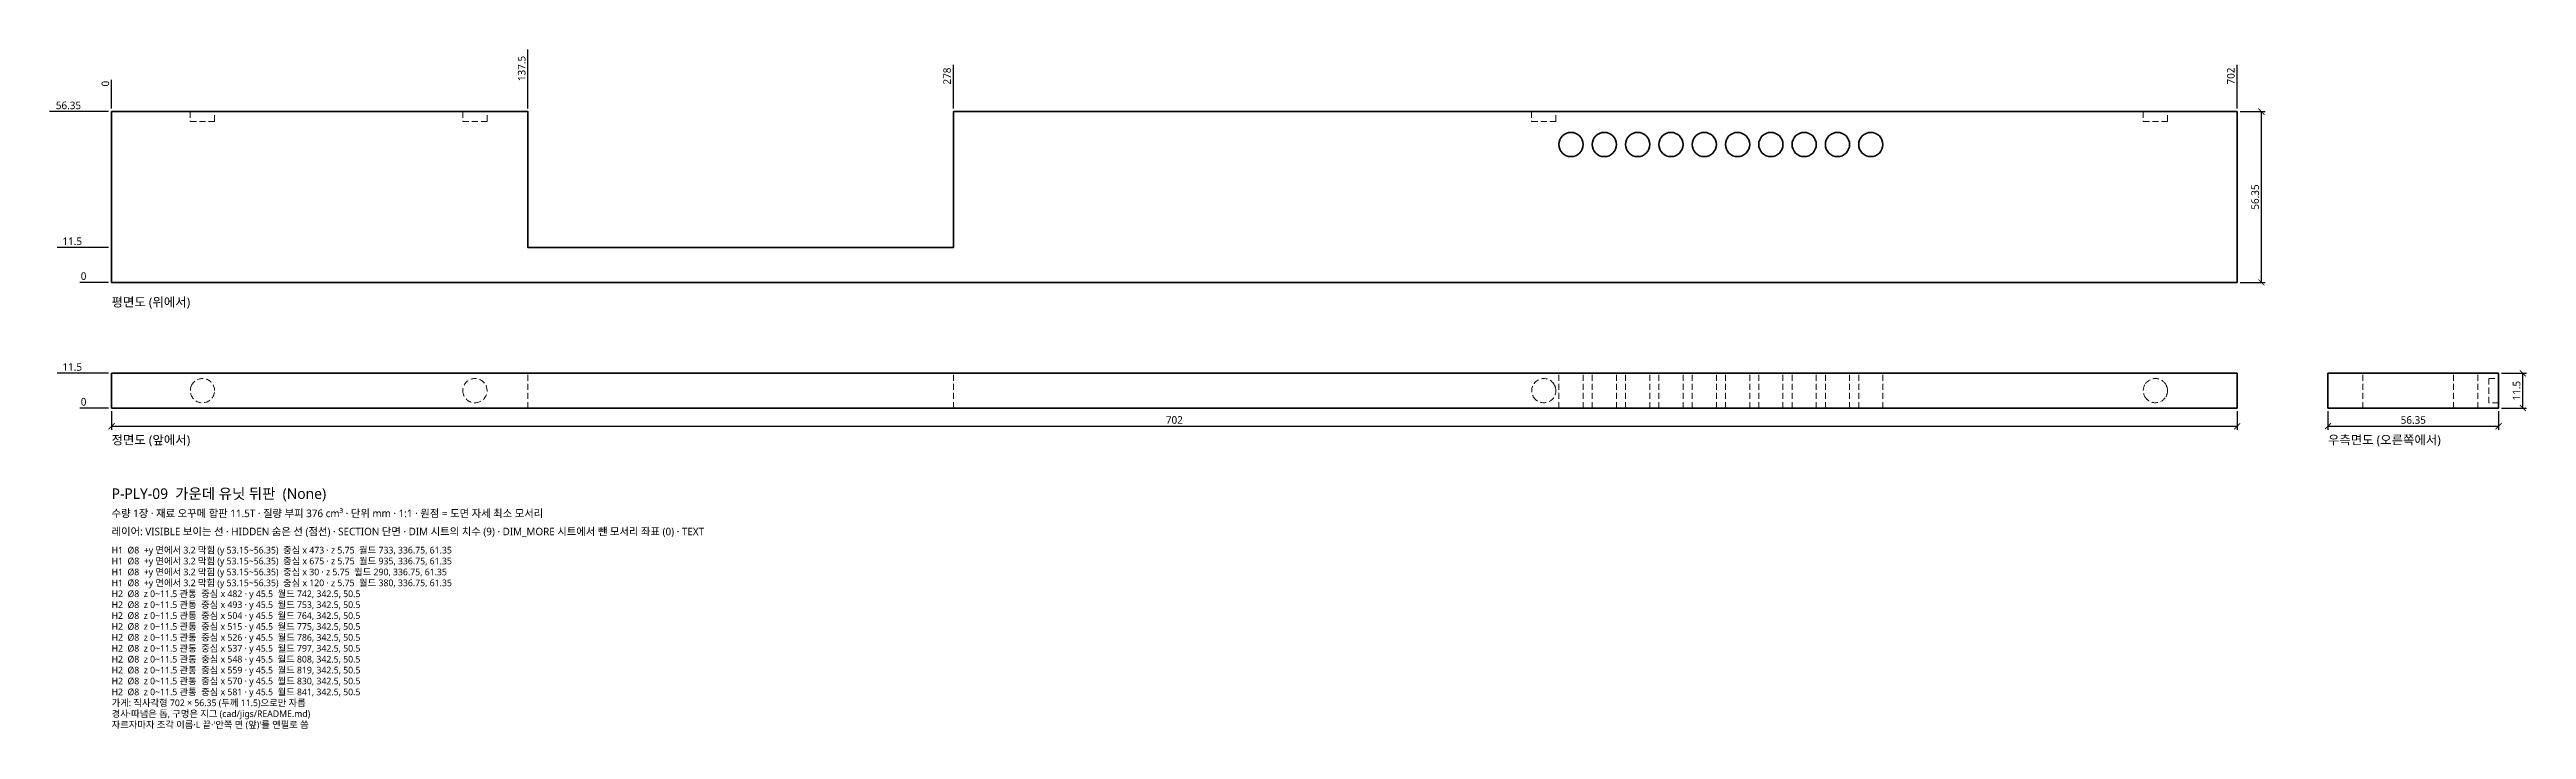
# Model space of a CAD drawing. Header units: millimetres. Extents: x -762 to 1530, y -106 to 118.
# Drawn here: x -20 to 798, y -106 to 118 of the extents above; entities that cross this region are included whole.
import ezdxf

# ---------------------------------------------------------------- set-up
doc = ezdxf.new("R2010")
doc.units = ezdxf.units.MM
doc.linetypes.add('HIDDEN', pattern=[3, 2, -1])
for name, color, linetype, lineweight in [('DIM', 4, 'CONTINUOUS', 13), ('HIDDEN', 8, 'HIDDEN', 18), ('TEXT', 7, 'CONTINUOUS', 18), ('VISIBLE', 7, 'CONTINUOUS', 35)]:
    doc.layers.add(name, color=color, linetype=linetype, lineweight=lineweight)
doc.styles.add('KR', font='malgun.ttf')
doc.dimstyles.new('TOCCATA', dxfattribs={"dimtxt": 2.5, "dimasz": 2, "dimexe": 1.2, "dimexo": 1, "dimgap": 0.8, "dimtad": 1, "dimdsep": 46, "dimtxsty": 'KR', "dimblk": 'ARCHTICK', "dimcen": 2.5, "dimazin": 3, "dimtfac": 0.5, "dimtmove": 2, "dimatfit": 3})

msp = doc.modelspace()

# ---------------------------------------------------------------- texts
at = {"layer": 'TEXT', "style": 'KR'}
for s, height, p in [('평면도 (위에서)', 3, (0, 33.5)), ('정면도 (앞에서)', 3, (0, -12)), ('우측면도 (오른쪽에서)', 3, (732, -12)), ('P-PLY-09  가운데 유닛 뒤판  (None)', 3.5, (0, -30)), ('수량 1장 · 재료 오꾸메 합판 11.5T · 질량 부피 376 cm³ · 단위 mm · 1:1 · 원점 = 도면 자세 최소 모서리', 2.5, (0, -36)), ('레이어: VISIBLE 보이는 선 · HIDDEN 숨은 선 (점선) · SECTION 단면 · DIM 시트의 치수 (9) · DIM_MORE 시트에서 뺀 모서리 좌표 (0) · TEXT', 2.5, (0, -42)), ('H1  Ø8  +y 면에서 3.2 막힘 (y 53.15~56.35)  중심 x 473 · z 5.75  월드 733, 336.75, 61.35', 2.2, (0, -48)), ('H1  Ø8  +y 면에서 3.2 막힘 (y 53.15~56.35)  중심 x 675 · z 5.75  월드 935, 336.75, 61.35', 2.2, (0, -51.6)), ('H1  Ø8  +y 면에서 3.2 막힘 (y 53.15~56.35)  중심 x 30 · z 5.75  월드 290, 336.75, 61.35', 2.2, (0, -55.2)), ('H1  Ø8  +y 면에서 3.2 막힘 (y 53.15~56.35)  중심 x 120 · z 5.75  월드 380, 336.75, 61.35', 2.2, (0, -58.8)), ('H2  Ø8  z 0~11.5 관통  중심 x 482 · y 45.5  월드 742, 342.5, 50.5', 2.2, (0, -62.4)), ('H2  Ø8  z 0~11.5 관통  중심 x 493 · y 45.5  월드 753, 342.5, 50.5', 2.2, (0, -66)), ('H2  Ø8  z 0~11.5 관통  중심 x 504 · y 45.5  월드 764, 342.5, 50.5', 2.2, (0, -69.6)), ('H2  Ø8  z 0~11.5 관통  중심 x 515 · y 45.5  월드 775, 342.5, 50.5', 2.2, (0, -73.2)), ('H2  Ø8  z 0~11.5 관통  중심 x 526 · y 45.5  월드 786, 342.5, 50.5', 2.2, (0, -76.8)), ('H2  Ø8  z 0~11.5 관통  중심 x 537 · y 45.5  월드 797, 342.5, 50.5', 2.2, (0, -80.4)), ('H2  Ø8  z 0~11.5 관통  중심 x 548 · y 45.5  월드 808, 342.5, 50.5', 2.2, (0, -84)), ('H2  Ø8  z 0~11.5 관통  중심 x 559 · y 45.5  월드 819, 342.5, 50.5', 2.2, (0, -87.6)), ('H2  Ø8  z 0~11.5 관통  중심 x 570 · y 45.5  월드 830, 342.5, 50.5', 2.2, (0, -91.2)), ('가게: 직사각형 702 × 56.35 (두께 11.5)으로만 자름', 2.2, (0, -98.4)), ('H2  Ø8  z 0~11.5 관통  중심 x 581 · y 45.5  월드 841, 342.5, 50.5', 2.2, (0, -94.8)), ("자르자마자 조각 이름·L 끝·'안쪽 면 (앞)'를 연필로 씀", 2.2, (0, -105.6)), ('경사·따냄은 톱, 구멍은 지그 (cad/jigs/README.md)', 2.2, (0, -102))]:
    msp.add_text(s, height=height, dxfattribs=at).set_placement(p)

# ---------------------------------------------------------------- blocks, each defined once
blk = doc.blocks.new('_ARCHTICK')
at = {"color": 0, "linetype": 'BYBLOCK', "const_width": 0.15}
blk.add_lwpolyline([(-0.5, -0.5), (0.5, 0.5)], dxfattribs=at)

# ---------------------------------------------------------------- dimensions: what is measured, and where the dimension line sits
at = {"layer": 'DIM'}
for feature_location, offset, dtype, origin in [((137.5, 97.85), (0, 8), 1, (0, 41.5)), ((0, 97.85), (0, 8), 1, (0, 41.5)), ((278, 97.85), (0, 8), 1, (0, 41.5)), ((702, 97.85), (0, 8), 1, (0, 41.5)), ((0, 97.85), (-8, 0), 0, (0, 41.5)), ((0, 53), (-8, 0), 0, (0, 41.5)), ((0, 41.5), (-8, 0), 0, (0, 41.5)), ((0, 11.5), (-8, 0), 0, (0, 0)), ((0, 0), (-8, 0), 0, (0, 0))]:
    msp.add_ordinate_dim(feature_location=feature_location, offset=offset, dtype=dtype, origin=origin, dimstyle='TOCCATA', dxfattribs=at).render()
for base, p1, p2 in [((710, 41.5), (702, 41.5), (702, 97.85)), ((796.35, 0), (788.35, 0), (788.35, 11.5))]:
    msp.add_linear_dim(base=base, p1=p1, p2=p2, angle=90, dimstyle='TOCCATA', dxfattribs=at).render()
for base, p1, p2 in [((0, -6), (0, 0), (702, 0)), ((732, -6), (732, 0), (788.35, 0))]:
    msp.add_linear_dim(base=base, p1=p1, p2=p2, dimstyle='TOCCATA', dxfattribs=at).render()

# ---------------------------------------------------------------- linework, layer by layer
at = {"layer": 'HIDDEN'}
for points in [[(26, 97.85), (26, 94.65), (34, 94.65), (34, 97.85)], [(116, 97.85), (116, 94.65), (124, 94.65), (124, 97.85)], [(469, 97.85), (469, 94.65), (477, 94.65), (477, 97.85)], [(671, 97.85), (671, 94.65), (679, 94.65), (679, 97.85)], [(137.5, 0), (137.5, 11.5)], [(278, 0), (278, 11.5)], [(478, 0), (478, 11.5)], [(486, 0), (486, 11.5)], [(489, 0), (489, 11.5)], [(497, 0), (497, 11.5)], [(500, 0), (500, 11.5)], [(508, 0), (508, 11.5)], [(511, 0), (511, 11.5)], [(519, 0), (519, 11.5)], [(522, 0), (522, 11.5)], [(530, 0), (530, 11.5)], [(533, 0), (533, 11.5)], [(541, 0), (541, 11.5)], [(544, 0), (544, 11.5)], [(552, 0), (552, 11.5)], [(555, 0), (555, 11.5)], [(563, 0), (563, 11.5)], [(566, 0), (566, 11.5)], [(574, 0), (574, 11.5)], [(577, 0), (577, 11.5)], [(585, 0), (585, 11.5)], [(743.5, 0), (743.5, 11.5)], [(773.5, 0), (773.5, 11.5)], [(781.5, 0), (781.5, 11.5)], [(788.35, 1.75), (785.15, 1.75), (785.15, 9.75), (788.35, 9.75)]]:
    msp.add_lwpolyline(points, dxfattribs=at)
for centre, start, end in [((30, 5.75), 0.000006, 149.999997), ((120, 5.75), -90.000001, -179.999999), ((473, 5.75), 29.999986, -150.000125), ((675, 5.75), 29.999877, 150.000123), ((30, 5.75), 150.000005, -0.000003), ((120, 5.75), 179.999971, -89.999968), ((473, 5.75), -150.000007, -0.000067), ((473, 5.75), 0.000107, 29.999329), ((675, 5.75), 150.000528, -150.000528), ((675, 5.75), -150.000124, -29.999876), ((675, 5.75), 0.000167, 29.999289), ((675, 5.75), -29.999289, -0.000167)]:
    msp.add_arc(centre, 4, start, end, dxfattribs=at)
at = {"layer": 'VISIBLE'}
for points in [[(0, 41.5), (0, 97.85), (137.5, 97.85), (137.5, 53), (278, 53), (278, 97.85), (702, 97.85), (702, 41.5), (0, 41.5)], [(0, 0), (0, 11.5), (702, 11.5), (702, 0), (0, 0)], [(732, 0), (732, 11.5), (788.35, 11.5), (788.35, 0), (732, 0)]]:
    msp.add_lwpolyline(points, dxfattribs=at)
for centre in [(482, 87), (493, 87), (504, 87), (515, 87), (526, 87), (537, 87), (548, 87), (559, 87), (570, 87), (581, 87)]:
    msp.add_circle(centre, 4, dxfattribs=at)

msp.set_redraw_order([(e.dxf.handle, doc.entitydb.next_handle()) for e in msp.query("TEXT MTEXT ATTDEF DIMENSION ARC_DIMENSION")])  # texts and dimensions are drawn at this point

doc.saveas('drawing.dxf')
